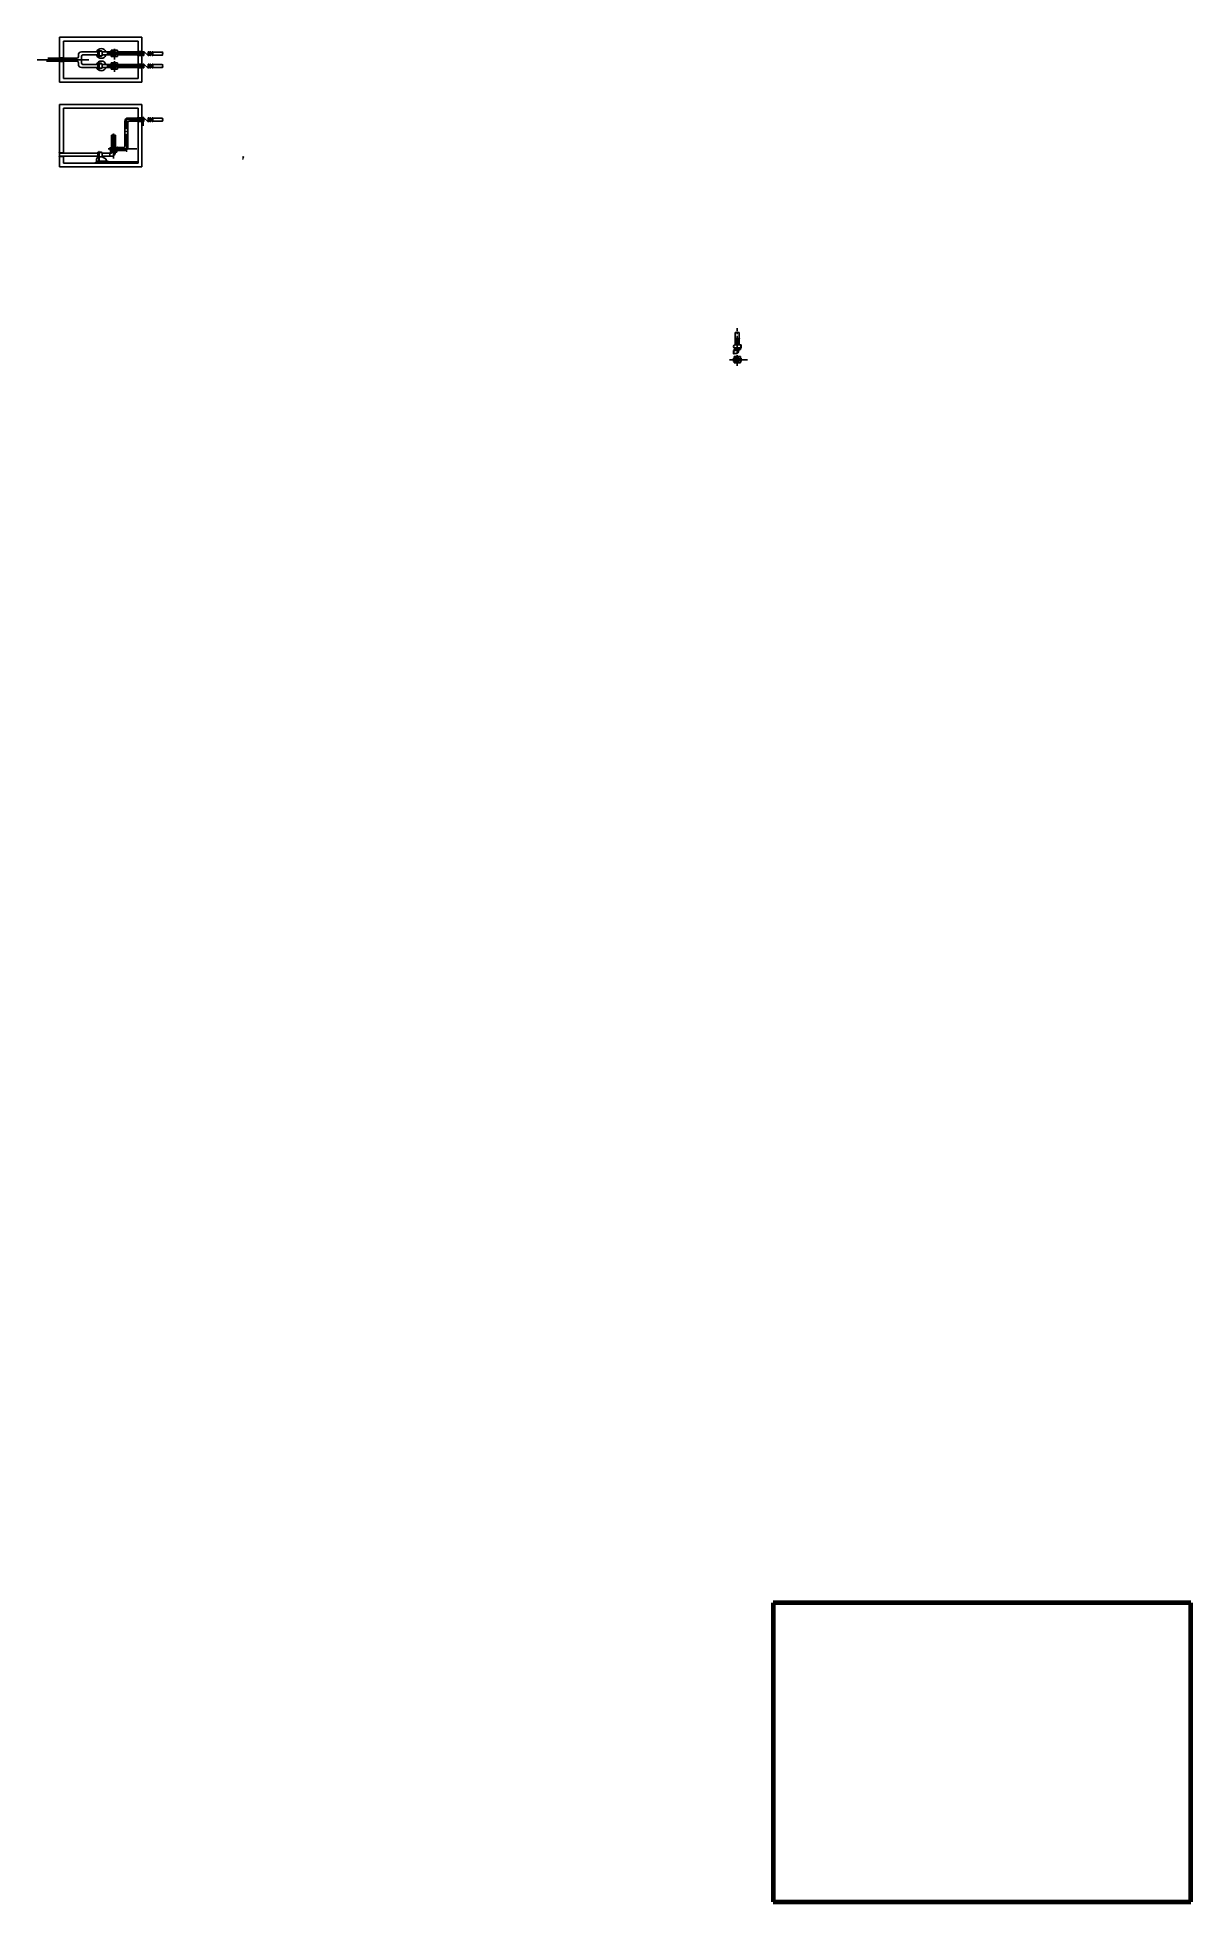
# Model space of a CAD drawing. Header units: millimetres. Extents: x 680 to 3830, y -1705 to 855.
# Drawn here: x 2285 to 3830, y -1705 to 791 of the extents above; entities that cross this region are included whole.
import ezdxf

# ---------------------------------------------------------------- set-up
doc = ezdxf.new("R2010")
doc.units = ezdxf.units.MM
doc.linetypes.add('ACAD_ISO04W100', pattern=[30, 24, -3, 0, -3])
doc.layers.add('法兰', color=7, linetype='Continuous', lineweight=50)

msp = doc.modelspace()

# ---------------------------------------------------------------- linework, layer by layer
for p, q in [((2314.80243, 786.97263), (2314.80243, 790.97263)), ((2314.80243, 790.97263), (2318.80243, 790.97263)), ((2314.80243, 766.80597), (2314.80243, 786.97263)), ((2424.80243, 790.97263), (2318.80243, 790.97263)), ((2419.80243, 785.97263), (2319.80243, 785.97263)), ((2319.80243, 766.80597), (2319.80243, 785.97263)), ((2419.80243, 771.80597), (2419.80243, 785.97263)), ((2424.80243, 785.97263), (2424.80243, 790.97263)), ((2424.80243, 771.80597), (2424.80243, 785.97263)), ((2353.87929, 760.97263), (2284.86836, 760.97263)), ((2335.97479, 758.97263), (2297.29416, 758.97263)), ((2335.97479, 762.97263), (2299.00326, 762.97263)), ((2314.30243, 763.47263), (2314.30243, 763.97263)), ((2314.80243, 763.47263), (2314.30243, 763.47263)), ((2314.80243, 758.47263), (2314.30243, 758.47263)), ((2314.30243, 758.47263), (2314.30243, 757.97263)), ((2314.80243, 766.80597), (2314.80243, 763.47263)), ((2314.80243, 766.80597), (2314.80243, 764.29732)), ((2314.80243, 766.80597), (2314.80243, 764.29732)), ((2314.80243, 763.47263), (2319.80243, 763.47263)), ((2314.80243, 758.47263), (2319.80243, 758.47263)), ((2314.80243, 758.47263), (2314.80243, 755.1393)), ((2314.80243, 734.97263), (2314.80243, 755.1393)), ((2317.30243, 763.47263), (2317.30243, 763.97263)), ((2317.30243, 758.47263), (2317.30243, 757.97263)), ((2319.80243, 766.80597), (2319.80243, 763.47263)), ((2319.80243, 763.47263), (2320.30243, 763.47263)), ((2319.80243, 758.47263), (2320.30243, 758.47263)), ((2319.80243, 758.47263), (2319.80243, 755.1393)), ((2319.80243, 735.97263), (2319.80243, 755.1393)), ((2320.30243, 763.47263), (2320.30243, 763.97263)), ((2320.30243, 758.47263), (2320.30243, 757.97263)), ((2335.97479, 762.97263), (2337.97479, 762.97263)), ((2335.97479, 758.97263), (2337.97479, 758.97263)), ((2339.97479, 767.30597), (2339.97479, 766.97263)), ((2339.97479, 764.97263), (2339.97479, 766.97263)), ((2339.97479, 754.97263), (2339.97479, 756.97263)), ((2339.97479, 754.6393), (2339.97479, 754.97263)), ((2339.97479, 754.6393), (2339.97479, 754.6393)), ((2365.97479, 771.30597), (2343.97479, 771.30597)), ((2365.97479, 771.30597), (2343.97479, 771.30597)), ((2353.97479, 771.30597), (2343.97479, 771.30597)), ((2343.97479, 763.30597), (2343.97479, 765.30597)), ((2343.97479, 763.30597), (2343.97479, 756.6393)), ((2365.97479, 750.6393), (2343.97479, 750.6393)), ((2365.97479, 750.6393), (2343.97479, 750.6393)), ((2365.97479, 767.30597), (2345.97479, 767.30597)), ((2365.97479, 754.6393), (2345.97479, 754.6393)), ((2365.97479, 754.6393), (2345.97479, 754.6393)), ((2365.97479, 767.30597), (2347.97479, 767.30597)), ((2363.97479, 771.30597), (2365.97479, 771.30597)), ((2363.97479, 754.6393), (2365.97479, 754.6393)), ((2365.97479, 772.80597), (2367.45979, 772.80597)), ((2365.97479, 772.30597), (2365.97479, 772.80597)), ((2366.97479, 772.30597), (2365.97479, 772.30597)), ((2365.97479, 772.30597), (2365.97479, 767.30597)), ((2365.97479, 766.30597), (2365.97479, 771.30597)), ((2366.97479, 766.30597), (2365.97479, 766.30597)), ((2365.97479, 766.30597), (2365.97479, 765.80597)), ((2365.97479, 765.80597), (2367.45979, 765.80597)), ((2365.97479, 756.1393), (2367.45979, 756.1393)), ((2365.97479, 755.6393), (2365.97479, 756.1393)), ((2366.97479, 755.6393), (2365.97479, 755.6393)), ((2365.97479, 755.6393), (2365.97479, 750.6393)), ((2365.97479, 749.6393), (2365.97479, 754.6393)), ((2366.97479, 749.6393), (2365.97479, 749.6393)), ((2365.97479, 749.6393), (2365.97479, 749.1393)), ((2365.97479, 749.1393), (2367.45979, 749.1393)), ((2367.45979, 772.30597), (2366.97479, 772.30597)), ((2367.45979, 766.30597), (2366.97479, 766.30597)), ((2367.45979, 755.6393), (2366.97479, 755.6393)), ((2367.45979, 749.6393), (2366.97479, 749.6393)), ((2367.45979, 772.80597), (2367.45979, 773.30597)), ((2367.45979, 773.30597), (2367.95979, 773.30597)), ((2367.45979, 772.80597), (2367.45979, 767.30597)), ((2367.45979, 765.80597), (2367.45979, 771.30597)), ((2367.45979, 765.80597), (2367.45979, 765.30597)), ((2367.45979, 765.30597), (2367.95979, 765.30597)), ((2367.45979, 756.1393), (2367.45979, 756.6393)), ((2367.45979, 756.6393), (2367.95979, 756.6393)), ((2367.45979, 756.1393), (2367.45979, 750.6393)), ((2367.45979, 749.1393), (2367.45979, 754.6393)), ((2367.45979, 749.1393), (2367.45979, 748.6393)), ((2367.95979, 773.30597), (2367.95979, 767.30597)), ((2367.95979, 772.80597), (2369.97479, 772.80597)), ((2371.97479, 772.30597), (2367.95979, 772.30597)), ((2367.95979, 765.30597), (2367.95979, 771.30597)), ((2367.95979, 766.30597), (2371.97479, 766.30597)), ((2371.97479, 766.30597), (2367.95979, 766.30597)), ((2367.95979, 765.80597), (2369.97479, 765.80597)), ((2367.95979, 756.6393), (2367.95979, 750.6393)), ((2367.95979, 756.1393), (2369.97479, 756.1393)), ((2371.97479, 755.6393), (2367.95979, 755.6393)), ((2367.95979, 748.6393), (2367.95979, 754.6393)), ((2367.95979, 749.6393), (2371.97479, 749.6393)), ((2371.97479, 749.6393), (2367.95979, 749.6393)), ((2367.95979, 749.1393), (2369.97479, 749.1393)), ((2369.97479, 772.80597), (2370.97479, 772.80597)), ((2369.97479, 765.80597), (2370.97479, 765.80597)), ((2369.97479, 756.1393), (2370.97479, 756.1393)), ((2369.97479, 749.1393), (2370.97479, 749.1393)), ((2370.97479, 772.80597), (2370.97479, 772.30597)), ((2370.97479, 765.80597), (2370.97479, 766.30597)), ((2370.97479, 756.1393), (2370.97479, 755.6393)), ((2370.97479, 749.1393), (2370.97479, 749.6393)), ((2371.97479, 771.30597), (2371.97479, 772.30597)), ((2383.1366, 771.30597), (2371.97479, 771.30597)), ((2371.97479, 766.30597), (2371.97479, 771.30597)), ((2371.97479, 771.30597), (2371.97479, 767.30597)), ((2371.97479, 771.30597), (2376.97479, 771.30597)), ((2383.1366, 767.30597), (2371.97479, 767.30597)), ((2371.97479, 767.30597), (2371.97479, 766.30597)), ((2371.97479, 754.6393), (2371.97479, 755.6393)), ((2383.1366, 754.6393), (2371.97479, 754.6393)), ((2371.97479, 754.6393), (2376.97479, 754.6393)), ((2371.97479, 749.6393), (2371.97479, 754.6393)), ((2371.97479, 754.6393), (2371.97479, 750.6393)), ((2383.1366, 750.6393), (2371.97479, 750.6393)), ((2371.97479, 750.6393), (2371.97479, 749.6393)), ((2383.1366, 771.30597), (2383.1666, 771.30597)), ((2383.1366, 771.30597), (2383.1366, 767.30597)), ((2383.1666, 767.30597), (2383.1366, 767.30597)), ((2383.1366, 754.6393), (2383.1666, 754.6393)), ((2383.1366, 754.6393), (2383.1366, 750.6393)), ((2383.1666, 750.6393), (2383.1366, 750.6393)), ((2383.1666, 771.50597), (2383.4166, 771.50597)), ((2383.1666, 771.50597), (2383.1666, 771.30597)), ((2383.1666, 771.30597), (2383.1666, 769.30597)), ((2383.1666, 769.30597), (2383.1666, 767.30597)), ((2383.1666, 767.30597), (2383.1666, 767.10597)), ((2383.1666, 767.10597), (2383.4166, 767.10597)), ((2383.1666, 754.8393), (2383.4166, 754.8393)), ((2383.1666, 754.8393), (2383.1666, 754.6393)), ((2383.1666, 754.6393), (2383.1666, 752.6393)), ((2383.1666, 752.6393), (2383.1666, 750.6393)), ((2383.1666, 750.6393), (2383.1666, 750.4393)), ((2383.1666, 750.4393), (2383.4166, 750.4393)), ((2383.4166, 771.50597), (2383.4166, 769.30597)), ((2383.4166, 771.30597), (2388.1366, 771.30597)), ((2383.4166, 767.10597), (2383.4166, 769.30597)), ((2383.4166, 767.30597), (2388.1366, 767.30597)), ((2383.4166, 754.8393), (2383.4166, 752.6393)), ((2383.4166, 754.6393), (2388.1366, 754.6393)), ((2383.4166, 750.4393), (2383.4166, 752.6393)), ((2383.4166, 750.6393), (2388.1366, 750.6393)), ((2383.8866, 773.55597), (2383.8866, 765.05597)), ((2383.8866, 773.55597), (2388.1366, 773.55597)), ((2383.8866, 765.05597), (2388.1366, 765.05597)), ((2383.8866, 756.8893), (2383.8866, 748.3893)), ((2383.8866, 756.8893), (2388.1366, 756.8893)), ((2392.3866, 773.55597), (2388.1366, 773.55597)), ((2392.3866, 765.05597), (2388.1366, 765.05597)), ((2392.3866, 756.8893), (2388.1366, 756.8893)), ((2392.3866, 773.55597), (2392.3866, 765.05597)), ((2393.0566, 771.30597), (2392.3866, 771.30597)), ((2393.0566, 767.30597), (2392.3866, 767.30597)), ((2392.3866, 756.8893), (2392.3866, 748.3893)), ((2393.0566, 754.6393), (2392.3866, 754.6393)), ((2393.0566, 750.6393), (2392.3866, 750.6393)), ((2393.0566, 771.50597), (2393.3066, 771.50597)), ((2393.0566, 771.50597), (2393.0566, 771.30597)), ((2393.0566, 771.30597), (2393.0566, 769.30597)), ((2393.0566, 769.30597), (2393.0566, 767.30597)), ((2393.0566, 767.30597), (2393.0566, 767.10597)), ((2393.0566, 767.10597), (2393.3066, 767.10597)), ((2393.0566, 754.8393), (2393.3066, 754.8393)), ((2393.0566, 754.8393), (2393.0566, 754.6393)), ((2393.0566, 754.6393), (2393.0566, 752.6393)), ((2393.0566, 752.6393), (2393.0566, 750.6393)), ((2393.0566, 750.6393), (2393.0566, 750.4393)), ((2393.0566, 750.4393), (2393.3066, 750.4393)), ((2393.3066, 771.50597), (2393.3066, 769.30597)), ((2393.3066, 771.30597), (2393.3366, 771.30597)), ((2393.3066, 771.30597), (2393.3066, 767.30597)), ((2393.3066, 767.10597), (2393.3066, 769.30597)), ((2393.3366, 767.30597), (2393.3066, 767.30597)), ((2393.3066, 754.8393), (2393.3066, 752.6393)), ((2393.3066, 754.6393), (2393.3366, 754.6393)), ((2393.3066, 754.6393), (2393.3066, 750.6393)), ((2393.3066, 750.4393), (2393.3066, 752.6393)), ((2393.3366, 750.6393), (2393.3066, 750.6393)), ((2393.3366, 771.30597), (2393.3366, 767.30597)), ((2393.3366, 771.30597), (2407.25535, 771.30597)), ((2393.3366, 767.30597), (2406.96537, 767.30597)), ((2393.3366, 754.6393), (2393.3366, 750.6393)), ((2393.3366, 754.6393), (2407.25535, 754.6393)), ((2393.3366, 750.6393), (2406.96537, 750.6393)), ((2402.15979, 769.30597), (2401.86473, 769.30597)), ((2402.15979, 752.6393), (2401.86473, 752.6393)), ((2406.15979, 771.30597), (2426.80243, 771.30597)), ((2406.15979, 754.6393), (2426.80243, 754.6393)), ((2408.15979, 767.30597), (2406.96537, 767.30597)), ((2408.15979, 750.6393), (2406.96537, 750.6393)), ((2408.15979, 767.30597), (2426.80243, 767.30597)), ((2408.15979, 750.6393), (2426.80243, 750.6393)), ((2419.30243, 771.80597), (2419.30243, 772.30597)), ((2419.80243, 771.80597), (2419.30243, 771.80597)), ((2419.80243, 766.80597), (2419.30243, 766.80597)), ((2419.30243, 766.80597), (2419.30243, 766.30597)), ((2419.30243, 755.1393), (2419.30243, 755.6393)), ((2419.80243, 755.1393), (2419.30243, 755.1393)), ((2419.80243, 750.1393), (2419.30243, 750.1393)), ((2419.30243, 750.1393), (2419.30243, 749.6393)), ((2419.80243, 771.80597), (2424.80243, 771.80597)), ((2419.80243, 766.80597), (2424.80243, 766.80597)), ((2419.80243, 755.1393), (2419.80243, 766.80597)), ((2419.80243, 755.1393), (2424.80243, 755.1393)), ((2419.80243, 735.97263), (2419.80243, 750.1393)), ((2419.80243, 750.1393), (2424.80243, 750.1393)), ((2422.30243, 771.80597), (2422.30243, 772.30597)), ((2422.30243, 766.80597), (2422.30243, 766.30597)), ((2422.30243, 755.1393), (2422.30243, 755.6393)), ((2422.30243, 750.1393), (2422.30243, 749.6393)), ((2424.80243, 771.80597), (2425.30243, 771.80597)), ((2424.80243, 766.80597), (2425.30243, 766.80597)), ((2424.80243, 755.1393), (2424.80243, 766.80597)), ((2424.80243, 755.1393), (2425.30243, 755.1393)), ((2424.80243, 730.97263), (2424.80243, 750.1393)), ((2424.80243, 750.1393), (2425.30243, 750.1393)), ((2425.30243, 771.80597), (2425.30243, 772.30597)), ((2425.30243, 766.80597), (2425.30243, 766.30597)), ((2425.30243, 755.1393), (2425.30243, 755.6393)), ((2425.30243, 750.1393), (2425.30243, 749.6393)), ((2426.80243, 771.5596), (2427.61106, 771.5596)), ((2426.80243, 766.57133), (2426.80243, 771.5596)), ((2426.80243, 766.57133), (2427.61106, 766.57133)), ((2426.80243, 754.89294), (2427.61106, 754.89294)), ((2426.80243, 749.90467), (2426.80243, 754.89294)), ((2426.80243, 749.90467), (2427.61106, 749.90467)), ((2427.61106, 771.30597), (2428.11106, 771.30597)), ((2427.61106, 754.6393), (2428.11106, 754.6393)), ((2428.11106, 771.30597), (2432.96793, 766.87405)), ((2428.11106, 754.6393), (2432.96793, 750.20738)), ((2433.46793, 766.87405), (2432.96793, 766.87405)), ((2433.46793, 750.20738), (2432.96793, 750.20738)), ((2433.46793, 771.5596), (2434.27656, 771.5596)), ((2433.46793, 766.5703), (2434.27656, 766.5702)), ((2433.46793, 754.89294), (2434.27656, 754.89294)), ((2433.46793, 749.90364), (2434.27656, 749.90354)), ((2434.27656, 771.30597), (2434.27656, 766.87176)), ((2434.77656, 770.90597), (2434.27656, 770.90597)), ((2434.27656, 770.60597), (2434.27656, 767.57176)), ((2434.77656, 767.27176), (2434.27656, 767.27176)), ((2434.27656, 754.6393), (2434.27656, 750.20509)), ((2434.77656, 754.2393), (2434.27656, 754.2393)), ((2434.27656, 753.9393), (2434.27656, 750.90509)), ((2434.77656, 750.60509), (2434.27656, 750.60509)), ((2435.77656, 771.10597), (2434.77656, 771.10597)), ((2434.77656, 771.10597), (2434.77656, 767.07176)), ((2435.77656, 767.07176), (2434.77656, 767.07176)), ((2435.77656, 754.4393), (2434.77656, 754.4393)), ((2434.77656, 754.4393), (2434.77656, 750.40509)), ((2435.77656, 750.40509), (2434.77656, 750.40509)), ((2435.77656, 771.30597), (2435.77656, 766.87176)), ((2435.77656, 771.30597), (2436.27656, 771.30597)), ((2435.77656, 770.80597), (2435.77656, 771.10597)), ((2435.77656, 766.87176), (2436.27656, 766.87176)), ((2435.77656, 754.6393), (2435.77656, 750.20509)), ((2435.77656, 754.6393), (2436.27656, 754.6393)), ((2435.77656, 754.1393), (2435.77656, 754.4393)), ((2435.77656, 750.20509), (2436.27656, 750.20509)), ((2436.27656, 771.5596), (2437.0852, 771.5596)), ((2436.27656, 766.5699), (2437.0852, 766.5699)), ((2436.27656, 754.89294), (2437.0852, 754.89294)), ((2436.27656, 749.90323), (2437.0852, 749.90323)), ((2438.86926, 771.5596), (2439.67789, 771.5596)), ((2438.86926, 766.56958), (2439.67789, 766.56948)), ((2438.86926, 754.89294), (2439.67789, 754.89294)), ((2438.86926, 749.90291), (2439.67789, 749.90282)), ((2439.67789, 771.07133), (2452.28833, 771.07133)), ((2439.67789, 767.07133), (2452.7495, 767.07133)), ((2439.67789, 754.40467), (2452.28833, 754.40467)), ((2439.67789, 750.40467), (2452.7495, 750.40467)), ((2314.80243, 730.97263), (2314.80243, 734.97263)), ((2318.80243, 730.97263), (2314.80243, 730.97263)), ((2318.80243, 730.97263), (2419.80243, 730.97263)), ((2319.80243, 735.97263), (2419.80243, 735.97263)), ((2367.45979, 748.6393), (2367.95979, 748.6393)), ((2383.8866, 748.3893), (2388.1366, 748.3893)), ((2392.3866, 748.3893), (2388.1366, 748.3893)), ((2419.80243, 730.97263), (2424.80243, 730.97263)), ((2314.80243, 701.18358), (2314.80243, 636.3544)), ((2314.80243, 696.18358), (2314.80243, 701.18358)), ((2314.80243, 701.18358), (2424.80243, 701.18358)), ((2424.80243, 683.3344), (2424.80243, 701.18358)), ((2319.80243, 696.18358), (2319.80243, 636.3544)), ((2319.80243, 696.18358), (2419.80243, 696.18358)), ((2402.15979, 645.4544), (2402.15979, 678.8344)), ((2406.15979, 682.8344), (2426.80243, 682.8344)), ((2406.15979, 643.4544), (2406.15979, 676.8344)), ((2408.15979, 678.8344), (2426.80243, 678.8344)), ((2419.30243, 683.3344), (2419.30243, 683.8344)), ((2419.80243, 683.3344), (2419.30243, 683.3344)), ((2419.80243, 678.3344), (2419.30243, 678.3344)), ((2419.30243, 678.3344), (2419.30243, 677.8344)), ((2419.80243, 683.3344), (2419.80243, 696.18358)), ((2419.80243, 683.3344), (2424.80243, 683.3344)), ((2419.80243, 622.43547), (2419.80243, 678.3344)), ((2419.80243, 678.3344), (2424.80243, 678.3344)), ((2422.30243, 683.3344), (2422.30243, 683.8344)), ((2422.30243, 678.3344), (2422.30243, 677.8344)), ((2424.80243, 683.3344), (2425.30243, 683.3344)), ((2424.80243, 617.43547), (2424.80243, 678.3344)), ((2424.80243, 678.3344), (2425.30243, 678.3344)), ((2425.30243, 683.3344), (2425.30243, 683.8344)), ((2425.30243, 678.3344), (2425.30243, 677.8344)), ((2425.80243, 682.8344), (2426.80243, 682.8344)), ((2426.80243, 682.8344), (2426.80243, 684.29578)), ((2426.80243, 683.08804), (2427.61106, 683.08804)), ((2426.80243, 682.8344), (2426.80243, 672.33897)), ((2426.80243, 678.09977), (2427.61106, 678.09977)), ((2427.61106, 682.8344), (2428.11106, 682.8344)), ((2428.11106, 682.8344), (2432.96793, 678.40248)), ((2433.46793, 678.40248), (2432.96793, 678.40248)), ((2433.46793, 683.08804), (2434.27656, 683.08804)), ((2433.46793, 678.09874), (2434.27656, 678.09864)), ((2434.27656, 682.8344), (2434.27656, 678.40019)), ((2434.77656, 682.4344), (2434.27656, 682.4344)), ((2434.27656, 682.1344), (2434.27656, 679.10019)), ((2434.77656, 678.80019), (2434.27656, 678.80019)), ((2435.77656, 682.6344), (2434.77656, 682.6344)), ((2434.77656, 682.6344), (2434.77656, 678.60019)), ((2435.77656, 678.60019), (2434.77656, 678.60019)), ((2435.77656, 682.8344), (2435.77656, 678.40019)), ((2435.77656, 682.8344), (2436.27656, 682.8344)), ((2435.77656, 682.3344), (2435.77656, 682.6344)), ((2435.77656, 678.40019), (2436.27656, 678.40019)), ((2436.27656, 683.08804), (2437.0852, 683.08804)), ((2436.27656, 678.09833), (2437.0852, 678.09833)), ((2438.86926, 683.08804), (2439.67789, 683.08804)), ((2438.86926, 678.09801), (2439.67789, 678.09792)), ((2439.67789, 682.59977), (2452.28833, 682.59977)), ((2439.67789, 678.59977), (2452.7495, 678.59977)), ((2384.10979, 651.7144), (2384.10979, 651.9144)), ((2384.10979, 651.9144), (2386.95979, 651.9144)), ((2384.10979, 651.5144), (2384.10979, 651.7144)), ((2384.10979, 651.7144), (2386.95979, 651.7144)), ((2384.10979, 651.5144), (2389.80979, 651.5144)), ((2384.30979, 660.1144), (2389.60979, 660.1144)), ((2384.30979, 651.9144), (2384.30979, 660.1144)), ((2384.30979, 659.1144), (2389.60979, 659.1144)), ((2384.30979, 651.5144), (2384.30979, 644.0544)), ((2384.70979, 659.1144), (2384.70979, 651.9144)), ((2385.20979, 659.1144), (2385.20979, 651.9144)), ((2385.70979, 659.1144), (2385.70979, 651.9144)), ((2385.95979, 649.3994), (2385.95979, 650.5994)), ((2385.95979, 650.5994), (2386.45979, 650.5994)), ((2386.05979, 649.3994), (2385.95979, 649.3994)), ((2386.15979, 649.5994), (2386.05979, 649.5994)), ((2386.05979, 649.5994), (2386.05979, 649.3994)), ((2386.05979, 649.3994), (2386.95979, 649.3994)), ((2386.15979, 649.8994), (2386.15979, 650.0994)), ((2386.15979, 650.0994), (2386.95979, 650.0994)), ((2386.95979, 649.8994), (2386.15979, 649.8994)), ((2386.15979, 649.8994), (2386.15979, 649.6994)), ((2386.15979, 649.6994), (2386.95979, 649.6994)), ((2386.45979, 649.5994), (2386.15979, 649.5994)), ((2386.20979, 659.1144), (2386.20979, 651.9144)), ((2386.45979, 650.0994), (2386.45979, 650.5994)), ((2386.45979, 650.5994), (2386.95979, 650.5994)), ((2386.45979, 649.6994), (2386.45979, 649.5994)), ((2386.45979, 649.5994), (2386.95979, 649.5994)), ((2386.70979, 659.1144), (2386.70979, 651.9144)), ((2386.80979, 659.1144), (2387.30979, 659.1144)), ((2386.95979, 628.55067), (2386.95979, 661.0281)), ((2389.80979, 651.9144), (2386.95979, 651.9144)), ((2389.80979, 651.7144), (2386.95979, 651.7144)), ((2386.95979, 651.5144), (2386.95979, 648.2844)), ((2387.45979, 650.5994), (2386.95979, 650.5994)), ((2387.75979, 650.0994), (2386.95979, 650.0994)), ((2386.95979, 649.8994), (2387.75979, 649.8994)), ((2387.75979, 649.6994), (2386.95979, 649.6994)), ((2387.45979, 649.5994), (2386.95979, 649.5994)), ((2387.85979, 649.3994), (2386.95979, 649.3994)), ((2387.20979, 659.1144), (2387.20979, 651.9144)), ((2387.45979, 650.0994), (2387.45979, 650.5994)), ((2387.95979, 650.5994), (2387.45979, 650.5994)), ((2387.45979, 649.6994), (2387.45979, 649.5994)), ((2387.45979, 649.5994), (2387.75979, 649.5994)), ((2387.70979, 659.1144), (2387.70979, 651.9144)), ((2387.75979, 649.8994), (2387.75979, 650.0994)), ((2387.75979, 649.8994), (2387.75979, 649.6994)), ((2387.75979, 649.5994), (2387.85979, 649.5994)), ((2387.85979, 649.5994), (2387.85979, 649.3994)), ((2387.85979, 649.3994), (2387.95979, 649.3994)), ((2387.95979, 649.3994), (2387.95979, 650.5994)), ((2388.20979, 659.1144), (2388.20979, 651.9144)), ((2388.70979, 659.1144), (2388.70979, 651.9144)), ((2389.20979, 659.1144), (2389.20979, 651.9144)), ((2389.60979, 651.9144), (2389.60979, 660.1144)), ((2389.60979, 651.5144), (2389.60979, 644.0544)), ((2389.80979, 651.7144), (2389.80979, 651.9144)), ((2389.80979, 651.5144), (2389.80979, 651.7144)), ((2314.30243, 636.3544), (2314.30243, 636.8544)), ((2314.80243, 636.3544), (2314.30243, 636.3544)), ((2314.80243, 631.3544), (2314.30243, 631.3544)), ((2314.30243, 631.3544), (2314.30243, 630.8544)), ((2314.80243, 636.3544), (2319.80243, 636.3544)), ((2365.97479, 635.8544), (2314.80243, 635.8544)), ((2314.80243, 635.8544), (2314.80243, 631.8544)), ((2365.97479, 631.8544), (2314.80243, 631.8544)), ((2314.80243, 631.3544), (2314.80243, 622.43547)), ((2314.80243, 631.3544), (2319.80243, 631.3544)), ((2317.30243, 636.3544), (2317.30243, 636.8544)), ((2317.30243, 631.3544), (2317.30243, 630.8544)), ((2319.80243, 636.3544), (2320.30243, 636.3544)), ((2319.80243, 631.3544), (2319.80243, 622.43547)), ((2319.80243, 631.3544), (2320.30243, 631.3544)), ((2320.30243, 636.3544), (2320.30243, 636.8544)), ((2320.30243, 631.3544), (2320.30243, 630.8544)), ((2363.97479, 624.43547), (2361.97479, 622.43547)), ((2365.97479, 630.8544), (2363.97479, 627.93547)), ((2363.97479, 627.93547), (2363.97479, 624.43547)), ((2363.97479, 624.93547), (2379.97479, 624.93547)), ((2419.80243, 624.43547), (2363.97479, 624.43547)), ((2365.97479, 631.8544), (2365.95979, 631.8544)), ((2365.97479, 637.3544), (2367.45979, 637.3544)), ((2365.97479, 636.8544), (2365.97479, 637.3544)), ((2366.97479, 636.8544), (2365.97479, 636.8544)), ((2365.97479, 636.8544), (2365.97479, 631.8544)), ((2365.97479, 631.8544), (2365.97479, 630.8544)), ((2367.45979, 636.8544), (2366.97479, 636.8544)), ((2367.45979, 637.3544), (2367.45979, 637.8544)), ((2367.45979, 637.8544), (2367.95979, 637.8544)), ((2367.45979, 624.93547), (2367.45979, 637.3544)), ((2367.95979, 637.8544), (2367.95979, 631.8544)), ((2367.95979, 637.3544), (2369.97479, 637.3544)), ((2371.97479, 636.8544), (2367.95979, 636.8544)), ((2367.95979, 631.8544), (2367.95979, 624.93547)), ((2367.95979, 630.8544), (2371.97479, 630.8544)), ((2369.97479, 637.3544), (2370.97479, 637.3544)), ((2370.97479, 637.3544), (2370.97479, 636.8544)), ((2371.97479, 635.8544), (2371.97479, 636.8544)), ((2381.95979, 635.8544), (2371.97479, 635.8544)), ((2371.97479, 630.8544), (2371.97479, 635.8544)), ((2381.95979, 631.8544), (2371.97479, 631.8544)), ((2373.95979, 631.8544), (2371.97479, 631.8544)), ((2371.97479, 630.8544), (2376.97479, 627.93547)), ((2376.95979, 635.8544), (2373.95979, 635.8544)), ((2376.97479, 627.93547), (2376.97479, 624.93547)), ((2379.8783, 641.4544), (2418.08494, 641.4544)), ((2379.97479, 624.93547), (2379.97479, 624.43547)), ((2381.95979, 635.8544), (2381.98979, 635.8544)), ((2381.95979, 635.8544), (2381.95979, 631.8544)), ((2381.98979, 631.8544), (2381.95979, 631.8544)), ((2381.98979, 636.0544), (2382.23979, 636.0544)), ((2381.98979, 636.0544), (2381.98979, 635.8544)), ((2381.98979, 635.8544), (2381.98979, 633.8544)), ((2381.98979, 633.8544), (2381.98979, 631.8544)), ((2381.98979, 631.8544), (2381.98979, 631.6544)), ((2381.98979, 631.6544), (2382.23979, 631.6544)), ((2382.23979, 636.0544), (2382.23979, 633.8544)), ((2382.23979, 636.0544), (2382.33979, 636.0544)), ((2382.23979, 635.8544), (2383.95979, 635.8544)), ((2382.23979, 631.6544), (2382.23979, 633.8544)), ((2382.23979, 631.8544), (2384.95979, 631.8544)), ((2382.33979, 636.0544), (2382.33979, 635.8544)), ((2382.43979, 631.8544), (2382.43979, 631.7544)), ((2382.43979, 631.7544), (2382.53979, 631.7544)), ((2382.53979, 631.7544), (2382.63979, 631.7544)), ((2382.63979, 631.7544), (2382.63979, 631.8544)), ((2382.70979, 637.3544), (2382.70979, 637.9544)), ((2382.70979, 637.9544), (2386.95979, 637.9544)), ((2382.70979, 637.3544), (2391.20979, 637.3544)), ((2383.20979, 637.9544), (2384.10979, 639.2544)), ((2383.80979, 643.4544), (2391.87979, 643.4544)), ((2386.95979, 639.4544), (2383.80979, 639.4544)), ((2384.00979, 639.2544), (2384.00979, 639.4544)), ((2389.90979, 639.3544), (2384.00979, 639.3544)), ((2384.20979, 639.2544), (2384.00979, 639.2544)), ((2384.10979, 643.4544), (2384.10979, 644.0544)), ((2384.10979, 644.0544), (2386.95979, 644.0544)), ((2384.10979, 643.7544), (2386.95979, 643.7544)), ((2384.20979, 637.9544), (2384.20979, 639.2544)), ((2386.95979, 639.2544), (2384.20979, 639.2544)), ((2384.30979, 648.7844), (2384.30979, 648.2844)), ((2384.30979, 648.2844), (2386.95979, 648.2844)), ((2386.95979, 644.1544), (2384.30979, 644.1544)), ((2385.63479, 644.1544), (2384.63479, 644.1544)), ((2384.63479, 644.1544), (2385.13479, 644.1544)), ((2384.95979, 637.3544), (2384.95979, 636.8544)), ((2385.52188, 644.1544), (2385.52188, 646.1544)), ((2385.52188, 645.1544), (2385.52188, 646.1544)), ((2385.52188, 646.1544), (2386.95979, 646.1544)), ((2386.24084, 646.1544), (2386.24084, 645.7544)), ((2386.24084, 645.7544), (2386.95979, 645.7544)), ((2386.60032, 645.1544), (2386.24084, 645.1544)), ((2386.24084, 645.1544), (2386.24084, 644.1544)), ((2386.60032, 645.7544), (2386.60032, 645.1544)), ((2386.60032, 645.1544), (2386.95979, 645.1544)), ((2389.60979, 648.2844), (2386.95979, 648.2844)), ((2388.3977, 646.1544), (2386.95979, 646.1544)), ((2387.67875, 645.7544), (2386.95979, 645.7544)), ((2387.31927, 645.1544), (2386.95979, 645.1544)), ((2386.95979, 644.1544), (2389.60979, 644.1544)), ((2389.80979, 644.0544), (2386.95979, 644.0544)), ((2389.80979, 643.7544), (2386.95979, 643.7544)), ((2386.95979, 639.4544), (2391.87979, 639.4544)), ((2386.95979, 639.2544), (2389.70979, 639.2544)), ((2391.20979, 637.9544), (2386.95979, 637.9544)), ((2387.31927, 645.7544), (2387.31927, 645.1544)), ((2387.31927, 645.1544), (2387.67875, 645.1544)), ((2387.67875, 646.1544), (2387.67875, 645.7544)), ((2387.67875, 645.1544), (2387.67875, 644.1544)), ((2388.3977, 644.1544), (2388.3977, 646.1544)), ((2388.3977, 645.1544), (2388.3977, 646.1544)), ((2388.95979, 637.3544), (2388.95979, 635.8544)), ((2389.60979, 648.7844), (2389.60979, 648.2844)), ((2389.70979, 639.2544), (2389.90979, 639.2544)), ((2389.70979, 637.9544), (2389.70979, 639.2544)), ((2389.80979, 643.4544), (2389.80979, 644.0544)), ((2390.70979, 637.9544), (2389.80979, 639.2544)), ((2389.90979, 639.2544), (2389.90979, 639.4544)), ((2390.30979, 643.5544), (2390.30979, 643.4544)), ((2390.50979, 643.5544), (2390.30979, 643.5544)), ((2390.30979, 643.4544), (2390.40979, 643.4544)), ((2390.40979, 643.4544), (2390.50979, 643.4544)), ((2390.50979, 643.4544), (2390.50979, 643.5544)), ((2391.20979, 637.3544), (2391.20979, 637.9544)), ((2391.87979, 643.6544), (2392.12979, 643.6544)), ((2391.87979, 643.6544), (2391.87979, 643.4544)), ((2391.87979, 643.4544), (2391.87979, 641.4544)), ((2391.87979, 641.4544), (2391.87979, 639.4544)), ((2391.87979, 639.4544), (2391.87979, 639.2544)), ((2391.87979, 639.2544), (2392.12979, 639.2544)), ((2392.12979, 643.6544), (2392.12979, 641.4544)), ((2392.12979, 643.4544), (2392.15979, 643.4544)), ((2392.12979, 643.4544), (2392.12979, 639.4544)), ((2392.12979, 639.2544), (2392.12979, 641.4544)), ((2392.12979, 639.4544), (2392.15979, 639.4544)), ((2392.15979, 643.4544), (2392.15979, 639.4544)), ((2392.15979, 643.4544), (2400.15979, 643.4544)), ((2392.15979, 639.4544), (2402.15979, 639.4544)), ((2394.15979, 639.4544), (2397.15979, 639.4544)), ((2397.15979, 639.4544), (2402.15979, 639.4544)), ((2314.80243, 622.43547), (2314.80243, 617.43547)), ((2314.80243, 617.43547), (2419.80243, 617.43547)), ((2319.80243, 622.43547), (2419.80243, 622.43547)), ((2356.97479, 622.43547), (2353.97479, 622.43547)), ((2362.97479, 622.43547), (2361.97479, 622.43547)), ((2362.97479, 622.43547), (2419.80243, 622.43547)), ((2419.80243, 617.43547), (2424.80243, 617.43547)), ((3218.46566, 373.52319), (3219.36566, 374.82319)), ((3219.06566, 379.02319), (3227.13566, 379.02319)), ((3222.21566, 375.02319), (3219.06566, 375.02319)), ((3219.26566, 374.82319), (3219.26566, 375.02319)), ((3225.16566, 374.92319), (3219.26566, 374.92319)), ((3219.46566, 374.82319), (3219.26566, 374.82319)), ((3219.36566, 387.28319), (3219.36566, 387.48319)), ((3219.36566, 387.48319), (3222.21566, 387.48319)), ((3219.36566, 387.08319), (3219.36566, 387.28319)), ((3219.36566, 387.28319), (3222.21566, 387.28319)), ((3219.36566, 387.08319), (3225.06566, 387.08319)), ((3219.36566, 379.02319), (3219.36566, 379.62319)), ((3219.36566, 379.62319), (3222.21566, 379.62319)), ((3219.36566, 379.32319), (3222.21566, 379.32319)), ((3219.46566, 373.52319), (3219.46566, 374.82319)), ((3222.21566, 374.82319), (3219.46566, 374.82319)), ((3219.56566, 395.68319), (3224.86566, 395.68319)), ((3219.56566, 387.48319), (3219.56566, 395.68319)), ((3219.56566, 387.08319), (3219.56566, 379.62319)), ((3219.56566, 384.35319), (3219.56566, 383.85319)), ((3219.56566, 383.85319), (3222.21566, 383.85319)), ((3222.21566, 379.72319), (3219.56566, 379.72319)), ((3220.89066, 379.72319), (3219.89066, 379.72319)), ((3219.89066, 379.72319), (3220.39066, 379.72319)), ((3220.77775, 379.72319), (3220.77775, 381.72319)), ((3220.77775, 380.72319), (3220.77775, 381.72319)), ((3220.77775, 381.72319), (3222.21566, 381.72319)), ((3221.21566, 384.96819), (3221.21566, 386.16819)), ((3221.21566, 386.16819), (3221.71566, 386.16819)), ((3221.31566, 384.96819), (3221.21566, 384.96819)), ((3221.41566, 385.16819), (3221.31566, 385.16819)), ((3221.31566, 385.16819), (3221.31566, 384.96819)), ((3221.31566, 384.96819), (3222.21566, 384.96819)), ((3221.41566, 385.46819), (3221.41566, 385.66819)), ((3221.41566, 385.66819), (3222.21566, 385.66819)), ((3222.21566, 385.46819), (3221.41566, 385.46819)), ((3221.41566, 385.46819), (3221.41566, 385.26819)), ((3221.41566, 385.26819), (3222.21566, 385.26819)), ((3221.71566, 385.16819), (3221.41566, 385.16819)), ((3221.49671, 381.72319), (3221.49671, 381.32319)), ((3221.49671, 381.32319), (3222.21566, 381.32319)), ((3221.85618, 380.72319), (3221.49671, 380.72319)), ((3221.49671, 380.72319), (3221.49671, 379.72319)), ((3221.71566, 385.66819), (3221.71566, 386.16819)), ((3221.71566, 386.16819), (3222.21566, 386.16819)), ((3221.71566, 385.26819), (3221.71566, 385.16819)), ((3221.71566, 385.16819), (3222.21566, 385.16819)), ((3221.85618, 381.32319), (3221.85618, 380.72319)), ((3221.85618, 380.72319), (3222.21566, 380.72319)), ((3225.06566, 387.48319), (3222.21566, 387.48319)), ((3225.06566, 387.28319), (3222.21566, 387.28319)), ((3222.21566, 387.08319), (3222.21566, 383.85319)), ((3222.71566, 386.16819), (3222.21566, 386.16819)), ((3223.01566, 385.66819), (3222.21566, 385.66819)), ((3222.21566, 385.46819), (3223.01566, 385.46819)), ((3223.01566, 385.26819), (3222.21566, 385.26819)), ((3222.71566, 385.16819), (3222.21566, 385.16819)), ((3223.11566, 384.96819), (3222.21566, 384.96819)), ((3224.86566, 383.85319), (3222.21566, 383.85319)), ((3223.65357, 381.72319), (3222.21566, 381.72319)), ((3222.93462, 381.32319), (3222.21566, 381.32319)), ((3222.57514, 380.72319), (3222.21566, 380.72319)), ((3222.21566, 379.72319), (3224.86566, 379.72319)), ((3225.06566, 379.62319), (3222.21566, 379.62319)), ((3225.06566, 379.32319), (3222.21566, 379.32319)), ((3222.21566, 375.02319), (3227.13566, 375.02319)), ((3222.21566, 374.82319), (3224.96566, 374.82319)), ((3222.57514, 381.32319), (3222.57514, 380.72319)), ((3222.57514, 380.72319), (3222.93462, 380.72319)), ((3222.71566, 385.66819), (3222.71566, 386.16819)), ((3223.21566, 386.16819), (3222.71566, 386.16819)), ((3222.71566, 385.26819), (3222.71566, 385.16819)), ((3222.71566, 385.16819), (3223.01566, 385.16819)), ((3222.93462, 381.72319), (3222.93462, 381.32319)), ((3222.93462, 380.72319), (3222.93462, 379.72319)), ((3223.01566, 385.46819), (3223.01566, 385.66819)), ((3223.01566, 385.46819), (3223.01566, 385.26819)), ((3223.01566, 385.16819), (3223.11566, 385.16819)), ((3223.11566, 385.16819), (3223.11566, 384.96819)), ((3223.11566, 384.96819), (3223.21566, 384.96819)), ((3223.21566, 384.96819), (3223.21566, 386.16819)), ((3223.65357, 379.72319), (3223.65357, 381.72319)), ((3223.65357, 380.72319), (3223.65357, 381.72319)), ((3224.86566, 387.48319), (3224.86566, 395.68319)), ((3224.86566, 387.08319), (3224.86566, 379.62319)), ((3224.86566, 384.35319), (3224.86566, 383.85319)), ((3224.96566, 374.82319), (3225.16566, 374.82319)), ((3224.96566, 373.52319), (3224.96566, 374.82319)), ((3225.06566, 387.28319), (3225.06566, 387.48319)), ((3225.06566, 387.08319), (3225.06566, 387.28319)), ((3225.06566, 379.02319), (3225.06566, 379.62319)), ((3225.96566, 373.52319), (3225.06566, 374.82319)), ((3225.16566, 374.82319), (3225.16566, 375.02319)), ((3225.56566, 379.12319), (3225.56566, 379.02319)), ((3225.76566, 379.12319), (3225.56566, 379.12319)), ((3225.56566, 379.02319), (3225.66566, 379.02319)), ((3225.66566, 379.02319), (3225.76566, 379.02319)), ((3225.76566, 379.02319), (3225.76566, 379.12319)), ((3227.13566, 379.22319), (3227.38566, 379.22319)), ((3227.13566, 379.22319), (3227.13566, 379.02319)), ((3227.13566, 379.02319), (3227.13566, 377.02319)), ((3227.13566, 377.02319), (3227.13566, 375.02319)), ((3227.13566, 375.02319), (3227.13566, 374.82319)), ((3227.13566, 374.82319), (3227.38566, 374.82319)), ((3227.38566, 379.22319), (3227.38566, 377.02319)), ((3227.38566, 379.02319), (3227.38566, 375.02319)), ((3227.38566, 379.02319), (3227.41566, 379.02319)), ((3227.38566, 374.82319), (3227.38566, 377.02319)), ((3227.38566, 375.02319), (3227.41566, 375.02319)), ((3227.41566, 379.02319), (3227.41566, 375.02319)), ((3217.21566, 371.42319), (3217.24566, 371.42319)), ((3217.21566, 371.42319), (3217.21566, 367.42319)), ((3217.24566, 367.42319), (3217.21566, 367.42319)), ((3217.21566, 361.25102), (3217.24566, 361.25102)), ((3217.21566, 361.25102), (3217.21566, 357.25102)), ((3217.24566, 357.25102), (3217.21566, 357.25102)), ((3217.24566, 371.62319), (3217.49566, 371.62319)), ((3217.24566, 371.62319), (3217.24566, 371.42319)), ((3217.24566, 371.42319), (3217.24566, 369.42319)), ((3217.24566, 369.42319), (3217.24566, 367.42319)), ((3217.24566, 367.42319), (3217.24566, 367.22319)), ((3217.24566, 367.22319), (3217.49566, 367.22319)), ((3217.24566, 361.45102), (3217.49566, 361.45102)), ((3217.24566, 361.45102), (3217.24566, 361.25102)), ((3217.24566, 361.25102), (3217.24566, 359.25102)), ((3217.24566, 359.25102), (3217.24566, 357.25102)), ((3217.24566, 357.25102), (3217.24566, 357.05102)), ((3217.24566, 357.05102), (3217.49566, 357.05102)), ((3217.49566, 371.62319), (3217.49566, 369.42319)), ((3217.49566, 371.62319), (3217.59566, 371.62319)), ((3217.49566, 371.42319), (3219.21566, 371.42319)), ((3217.49566, 367.22319), (3217.49566, 369.42319)), ((3217.49566, 367.42319), (3220.21566, 367.42319)), ((3217.49566, 361.45102), (3217.49566, 359.25102)), ((3217.49566, 361.25102), (3222.21566, 361.25102)), ((3217.49566, 357.05102), (3217.49566, 359.25102)), ((3217.49566, 357.25102), (3222.21566, 357.25102)), ((3217.59566, 371.62319), (3217.59566, 371.42319)), ((3217.69566, 367.42319), (3217.69566, 367.32319)), ((3217.69566, 367.32319), (3217.79566, 367.32319)), ((3217.79566, 367.32319), (3217.89566, 367.32319)), ((3217.89566, 367.32319), (3217.89566, 367.42319)), ((3217.96566, 372.92319), (3217.96566, 373.52319)), ((3217.96566, 373.52319), (3222.21566, 373.52319)), ((3217.96566, 372.92319), (3226.46566, 372.92319)), ((3217.96566, 363.50102), (3217.96566, 355.00102)), ((3217.96566, 363.50102), (3222.21566, 363.50102)), ((3217.96566, 355.00102), (3222.21566, 355.00102)), ((3220.21566, 372.92319), (3220.21566, 372.42319)), ((3226.46566, 373.52319), (3222.21566, 373.52319)), ((3226.46566, 363.50102), (3222.21566, 363.50102)), ((3226.46566, 355.00102), (3222.21566, 355.00102)), ((3224.21566, 372.92319), (3224.21566, 371.42319)), ((3226.46566, 372.92319), (3226.46566, 373.52319)), ((3226.46566, 363.50102), (3226.46566, 355.00102)), ((3227.13566, 361.25102), (3226.46566, 361.25102)), ((3227.13566, 357.25102), (3226.46566, 357.25102)), ((3227.13566, 361.45102), (3227.38566, 361.45102)), ((3227.13566, 361.45102), (3227.13566, 361.25102)), ((3227.13566, 361.25102), (3227.13566, 359.25102)), ((3227.13566, 359.25102), (3227.13566, 357.25102)), ((3227.13566, 357.25102), (3227.13566, 357.05102)), ((3227.13566, 357.05102), (3227.38566, 357.05102)), ((3227.38566, 361.45102), (3227.38566, 359.25102)), ((3227.38566, 361.25102), (3227.41566, 361.25102)), ((3227.38566, 361.25102), (3227.38566, 357.25102)), ((3227.38566, 357.05102), (3227.38566, 359.25102)), ((3227.41566, 361.25102), (3227.41566, 357.25102))]:
    msp.add_line(p, q)
at = {"linetype": 'ACAD_ISO04W100'}
for p, q in [((2388.1366, 775.48085), (2388.1366, 761.33863)), ((2401.86473, 769.30597), (2376.56462, 769.30597)), ((2401.86473, 752.6393), (2376.56462, 752.6393)), ((2388.1366, 758.81418), (2388.1366, 744.67197)), ((2402.15979, 769.30597), (2426.80243, 769.30597)), ((2402.15979, 752.6393), (2426.80243, 752.6393)), ((2402.15979, 680.8344), (2426.80243, 680.8344)), ((2404.15979, 637.83185), (2404.15979, 682.8344)), ((3222.21566, 367.42319), (3222.21566, 401.57856)), ((3235.94379, 359.25102), (3210.64368, 359.25102)), ((3222.21566, 365.4259), (3222.21566, 351.28368))]:
    msp.add_line(p, q, dxfattribs=at)
at = {"color": 7}
for p, q in [((2439.67789, 771.5596), (2439.67789, 766.56948)), ((2439.67789, 770.82133), (2439.67789, 771.32133)), ((2439.67789, 771.32133), (2439.67789, 766.8196)), ((2439.67789, 766.8196), (2439.67789, 766.56948)), ((2439.67789, 754.89294), (2439.67789, 749.90282)), ((2439.67789, 754.15467), (2439.67789, 754.65467)), ((2439.67789, 754.65467), (2439.67789, 750.15294)), ((2439.67789, 750.15294), (2439.67789, 749.90282)), ((2426.80243, 682.84977), (2426.80243, 678.09977)), ((2439.67789, 683.08804), (2439.67789, 678.09792)), ((2439.67789, 682.34977), (2439.67789, 682.84977)), ((2439.67789, 682.84977), (2439.67789, 678.34804)), ((2439.67789, 678.34804), (2439.67789, 678.09792))]:
    msp.add_line(p, q, dxfattribs=at)
at = {"lineweight": 100}
for p, q in [((3270.5108, -1305.22773), (3270.5108, -1705.22773)), ((3829.5108, -1305.22773), (3270.5108, -1305.22773)), ((3829.5108, -1705.22773), (3829.5108, -1305.22773)), ((3270.5108, -1705.22773), (3829.5108, -1705.22773))]:
    msp.add_line(p, q, dxfattribs=at)
for centre in [(2384.3866, 773.05597), (2384.3866, 765.55597), (2384.3866, 756.3893), (2384.3866, 748.8893), (2391.8866, 773.05597), (2391.8866, 765.55597), (2391.8866, 756.3893), (2391.8866, 748.8893), (3218.46566, 363.00102), (3218.46566, 355.50102), (3225.96566, 363.00102), (3225.96566, 355.50102)]:
    msp.add_circle(centre, 0.32)
for centre, radius, start, end in [((2370.47479, 769.30597), 6.5, 17.92021314, 162.07978686), ((2337.97479, 764.97263), 2, 270, 0), ((2337.97479, 756.97263), 2, 0, 90), ((2343.97479, 767.30597), 4, 90, 180), ((2343.97479, 754.6393), 4, 180, 270), ((2345.97479, 765.30597), 2, 90, 180), ((2345.97479, 756.6393), 2, 180, 270), ((2370.47479, 769.30597), 6.5, 197.92021314, 342.07978686), ((2370.47479, 752.6393), 6.5, 17.92021314, 162.07978686), ((2370.47479, 752.6393), 6.5, 197.92021314, 342.07978686), ((2388.1366, 769.30597), 2.75, 226.65824177, 133.34175823), ((2388.1366, 752.6393), 2.75, 226.65824177, 133.34175823), ((2388.1366, 769.30597), 2, 270, 90), ((2388.1366, 752.6393), 2, 270, 90), ((2406.15979, 678.8344), 4, 90, 180), ((2408.15979, 676.8344), 2, 90, 180), ((2386.95979, 660.1144), 1, 0, 180), ((2383.80979, 641.4544), 2, 90, 270), ((2383.95979, 636.8544), 1, 270, 0), ((2384.95979, 635.8544), 4, 270, 0), ((2400.15979, 645.4544), 2, 270, 0), ((2402.15979, 643.4544), 4, 270, 0), ((3219.06566, 377.02319), 2, 90, 270), ((3219.21566, 372.42319), 1, 270, 0), ((3220.21566, 371.42319), 4, 270, 0), ((3222.21566, 359.25102), 2.75, 226.65824177, 133.34175823), ((3222.21566, 359.25102), 2, 270, 90)]:
    msp.add_arc(centre, radius, start, end)
at = {"lineweight": 0}
for centre, radius, start, end in [((2453.0862, 768.20802), 1.18551, 115.60781332, 253.50003727), ((2453.0862, 751.54136), 1.18551, 115.60781332, 253.50003727), ((2452.36913, 770.16435), 0.91057, 282.99029496, 95.09108914), ((2452.36913, 753.49769), 0.91057, 282.99029496, 95.09108914), ((2451.6015, 768.26035), 1.65278, 313.99459823, 42.38659995), ((2451.6015, 751.59368), 1.65278, 313.99459823, 42.38659995), ((2453.0862, 679.73646), 1.18551, 115.60781332, 253.50003727), ((2452.36913, 681.69279), 0.91057, 282.99029496, 95.09108914), ((2451.6015, 679.78878), 1.65278, 313.99459823, 42.38659995), ((2561.0472, 628.445), 1.0861, 112.96740454, 247.03259546), ((2561.63289, 630.50269), 1.38095, 136.9715985, 227.3996198), ((2560.34766, 630.445), 1.03732, 285.41525877, 74.58474123)]:
    msp.add_arc(centre, radius, start, end, dxfattribs=at)
for p in [(2384.80979, 659.1144), (2385.30979, 659.1144), (2385.80979, 659.1144), (2386.30979, 659.1144), (2386.80979, 659.1144), (2387.30979, 659.1144), (2387.80979, 659.1144), (2388.30979, 659.1144), (2388.80979, 659.1144), (2389.30979, 659.1144)]:
    msp.add_point(p)
at = {"layer": '法兰', "color": 7, "lineweight": 25}
for p, q in [((2427.20674, 771.5596), (2427.20674, 766.57133)), ((2427.20674, 754.89294), (2427.20674, 749.90467)), ((2427.61106, 771.5596), (2427.61106, 766.57133)), ((2427.61106, 754.89294), (2427.61106, 749.90467)), ((2433.46793, 771.5596), (2433.46793, 766.5703)), ((2433.46793, 754.89294), (2433.46793, 749.90364)), ((2433.87225, 771.5596), (2433.87225, 766.57025)), ((2433.87225, 754.89294), (2433.87225, 749.90359)), ((2434.27656, 771.5596), (2434.27656, 766.5702)), ((2434.27656, 754.89294), (2434.27656, 749.90354)), ((2436.27656, 771.5596), (2436.27656, 766.5699)), ((2436.27656, 754.89294), (2436.27656, 749.90323)), ((2436.68088, 771.5596), (2436.68088, 766.56985)), ((2436.68088, 754.89294), (2436.68088, 749.90318)), ((2437.0852, 771.5596), (2437.0852, 766.5698)), ((2437.0852, 754.89294), (2437.0852, 749.90313)), ((2438.86926, 771.5596), (2438.86926, 766.56958)), ((2438.86926, 754.89294), (2438.86926, 749.90291)), ((2439.27358, 771.5596), (2439.27358, 766.56953)), ((2439.27358, 754.89294), (2439.27358, 749.90286)), ((2426.80243, 683.08804), (2426.80243, 678.09977)), ((2427.20674, 683.08804), (2427.20674, 678.09977)), ((2427.61106, 683.08804), (2427.61106, 678.09977)), ((2433.46793, 683.08804), (2433.46793, 678.09874)), ((2433.87225, 683.08804), (2433.87225, 678.09869)), ((2434.27656, 683.08804), (2434.27656, 678.09864)), ((2436.27656, 683.08804), (2436.27656, 678.09833)), ((2436.68088, 683.08804), (2436.68088, 678.09828)), ((2437.0852, 683.08804), (2437.0852, 678.09823)), ((2438.86926, 683.08804), (2438.86926, 678.09801)), ((2439.27358, 683.08804), (2439.27358, 678.09796))]:
    msp.add_line(p, q, dxfattribs=at)
at = {"layer": '法兰', "color": 7, "linetype": 'Continuous', "lineweight": 25, "ltscale": 0.2}
for p, q in [((2437.0852, 771.30597), (2438.86926, 766.87405)), ((2437.0852, 766.87405), (2438.86926, 771.30597)), ((2437.0852, 754.6393), (2438.86926, 750.20738)), ((2437.0852, 750.20738), (2438.86926, 754.6393)), ((2437.0852, 682.8344), (2438.86926, 678.40248)), ((2437.0852, 678.40248), (2438.86926, 682.8344))]:
    msp.add_line(p, q, dxfattribs=at)

doc.saveas('drawing.dxf')
